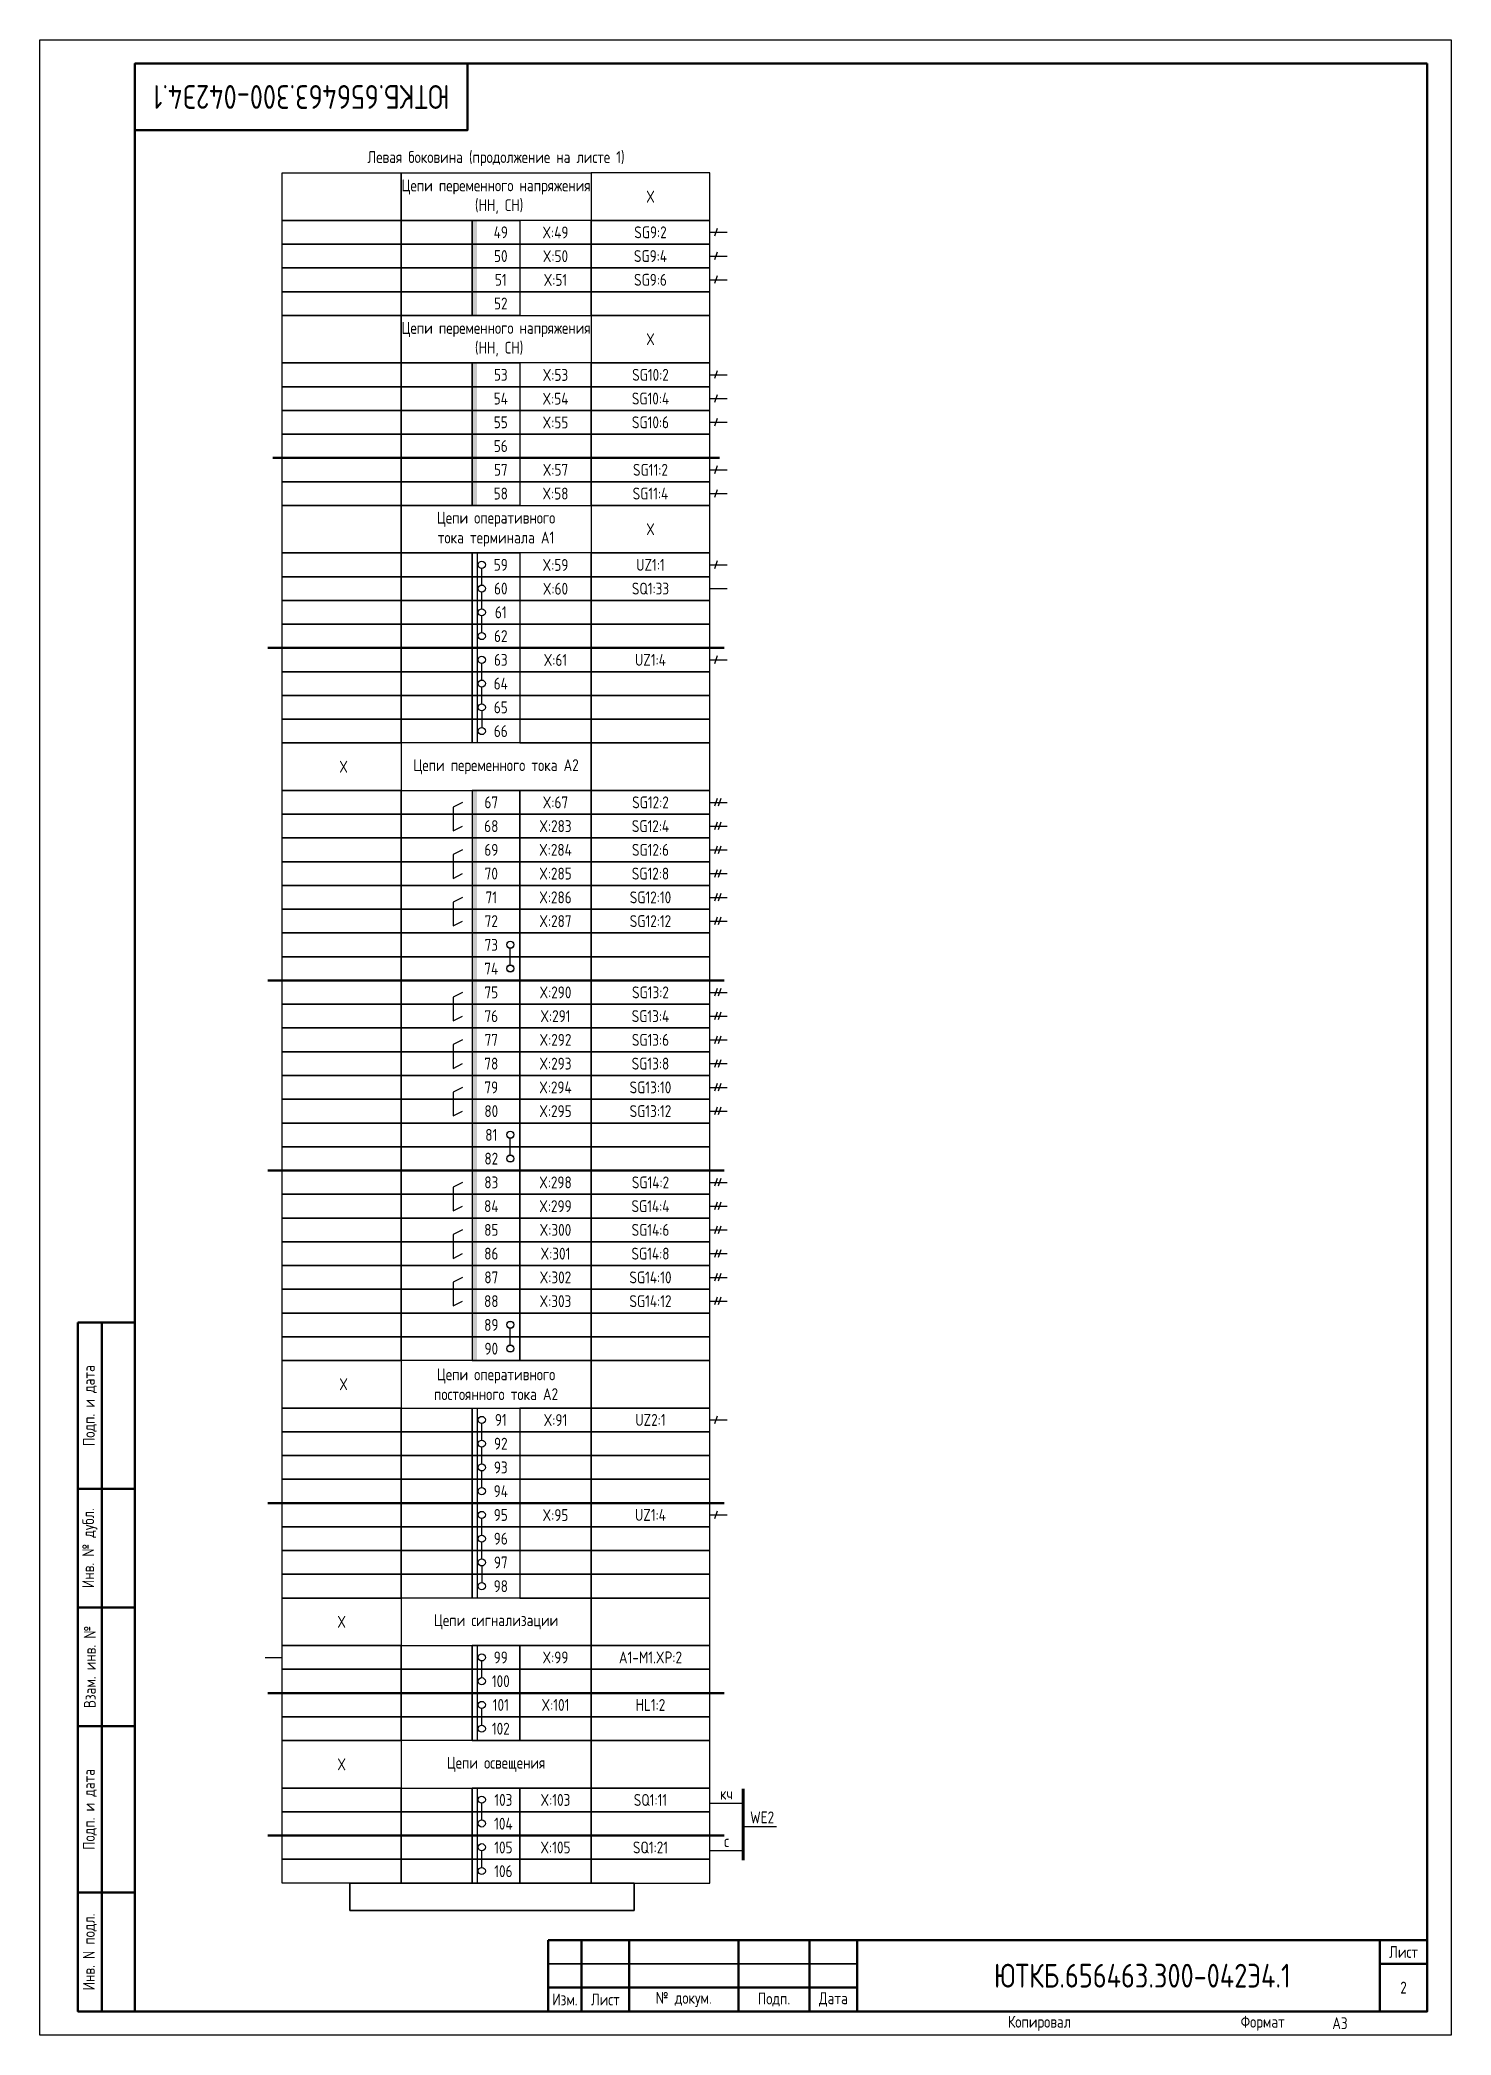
# Model space of a CAD drawing. Header units: millimetres. Extents: x -1117 to 5846, y -90 to 586.
# Drawn here: x 2397 to 2694, y 0 to 420 of the extents above; entities that cross this region are included whole.
import ezdxf

# ---------------------------------------------------------------- set-up
doc = ezdxf.new("R2010")
doc.units = ezdxf.units.MM
doc.styles.add('Gost_type_A', font='GOST_A.TTF')

msp = doc.modelspace()

# ---------------------------------------------------------------- texts
at = {"insert": (2452, 408), "char_height": 5, "width": 70, "attachment_point": 5, "rotation": 180, "style": 'Gost_type_A'}
msp.add_mtext('ЮТКБ.656463.300-042Э4.1', dxfattribs=at)
at = {"style": 'Gost_type_A'}
for s, insert, char_height, width, attachment_point in [('Левая боковина (продолжение на листе 1)', (2493, 395), 2.5, 90, 5), ('Цепи переменного напряжения  (НН, СН)', (2493, 387), 2.5, 40, 5), ('X', (2525.5, 387), 2.5, 25, 5), ('SG9:2', (2525.5, 379.5), 2.5, 25, 5), ('SG9:4', (2525.5, 374.5), 2.5, 25, 5), ('SG9:6', (2525.5, 369.5), 2.5, 25, 5), ('Цепи переменного напряжения  (НН, СН)', (2493, 357), 2.5, 40, 5), ('X', (2525.5, 357), 2.5, 25, 5), ('SG10:2', (2525.5, 349.5), 2.5, 25, 5), ('SG10:4', (2525.5, 344.5), 2.5, 25, 5), ('SG10:6', (2525.5, 339.5), 2.5, 25, 5), ('SG11:2', (2525.5, 329.5), 2.5, 25, 5), ('SG11:4', (2525.5, 324.5), 2.5, 25, 5), ('Цепи оперативного \\Pтока терминала А1', (2493, 317), 2.5, 40, 5), ('X', (2525.5, 317), 2.5, 25, 5), ('SQ1:33', (2525.5, 304.5), 2.5, 25, 5), ('UZ1:4', (2525.5, 289.5), 2.5, 25, 5), ('X', (2460.91, 267), 2.5, 25, 5), ('Цепи переменного тока А2', (2493, 267), 2.5, 40, 5), ('SG12:2', (2525.5, 259.5), 2.5, 25, 5), ('SG12:4', (2525.5, 254.5), 2.5, 25, 5), ('SG12:6', (2525.5, 249.5), 2.5, 25, 5), ('SG12:8', (2525.5, 244.5), 2.5, 25, 5), ('SG12:10', (2525.5, 239.5), 2.5, 25, 5), ('SG12:12', (2525.5, 234.5), 2.5, 25, 5), ('SG13:2', (2525.5, 219.5), 2.5, 25, 5), ('SG13:4', (2525.5, 214.5), 2.5, 25, 5), ('SG13:6', (2525.5, 209.5), 2.5, 25, 5), ('SG13:8', (2525.5, 204.5), 2.5, 25, 5), ('SG13:10', (2525.5, 199.5), 2.5, 25, 5), ('SG13:12', (2525.5, 194.5), 2.5, 25, 5), ('SG14:2', (2525.5, 179.5), 2.5, 25, 5), ('SG14:4', (2525.5, 174.5), 2.5, 25, 5), ('SG14:6', (2525.5, 169.5), 2.5, 25, 5), ('SG14:8', (2525.5, 164.5), 2.5, 25, 5), ('SG14:10', (2525.5, 159.5), 2.5, 25, 5), ('SG14:12', (2525.5, 154.5), 2.5, 25, 5), ('Цепи оперативного постоянного тока А2', (2493, 137), 2.5, 40, 5), ('X', (2460.91, 137), 2.5, 25, 5), ('UZ1:4', (2525.5, 109.5), 2.5, 25, 5), ('X', (2460.5, 87), 2.5, 25, 5), ('Цепи сигнализации', (2493, 87), 2.5, 40, 5), ('A1-М1.XР:2', (2525.5, 79.5), 2.5, 25, 5), ('HL1:2', (2525.5, 69.5), 2.5, 25, 5), ('X', (2460.5, 57), 2.5, 25, 5), ('Цепи освещения', (2493, 57), 2.5, 40, 5), ('SQ1:11', (2525.5, 49.5), 2.5, 25, 5), ('кч', (2541.5, 50.83), 2.5, 7, 5), ('WE2', (2549, 45.83), 2.5, 7, 5), ('SQ1:21', (2525.5, 39.5), 2.5, 25, 5), ('с', (2541.5, 40.83), 2.5, 7, 5), ('ЮТКБ.656463.300-042Э4.1', (2629, 12.5), 5, 120, 5), ('2', (2684, 10), 2.5, 10, 5), ('A3', (2669, 2.5), 2.5, 20, 4), ('A3', (2669, 2.5), 2.5, 20, 4)]:
    msp.add_mtext(s, dxfattribs=dict(at, insert=insert, char_height=char_height, width=width, attachment_point=attachment_point))
at = {"ltscale": 10, "char_height": 2.5, "attachment_point": 5, "style": 'Gost_type_A'}
for s, insert, width in [('49', (2494, 379.5), 8), ('X:49', (2505.5, 379.47), 15), ('50', (2494, 374.5), 8), ('X:50', (2505.5, 374.47), 15), ('51', (2494, 369.5), 8), ('X:51', (2505.5, 369.47), 15), ('52', (2494, 364.5), 8), ('53', (2494, 349.5), 8), ('X:53', (2505.5, 349.47), 15), ('54', (2494, 344.5), 8), ('X:54', (2505.5, 344.47), 15), ('55', (2494, 339.5), 8), ('X:55', (2505.5, 339.47), 15), ('56', (2494, 334.5), 8), ('57', (2494, 329.5), 8), ('X:57', (2505.5, 329.5), 15), ('58', (2494, 324.5), 8), ('X:58', (2505.5, 324.5), 15), ('59', (2494, 309.5), 8), ('X:59', (2505.5, 309.47), 15), ('60', (2494, 304.5), 8), ('X:60', (2505.5, 304.47), 15), ('61', (2494, 299.5), 8), ('62', (2494, 294.5), 8), ('63', (2494, 289.5), 8), ('X:61', (2505.5, 289.47), 15), ('64', (2494, 284.5), 8), ('65', (2494, 279.5), 8), ('66', (2494, 274.5), 8), ('67', (2492, 259.5), 8), ('X:67', (2505.5, 259.5), 15), ('68', (2492, 254.5), 8), ('X:283', (2505.5, 254.5), 15), ('69', (2492, 249.5), 8), ('X:284', (2505.5, 249.5), 15), ('70', (2492, 244.5), 8), ('X:285', (2505.5, 244.5), 15), ('71', (2492, 239.5), 8), ('X:286', (2505.5, 239.5), 15), ('72', (2492, 234.5), 7.3081), ('X:287', (2505.5, 234.5), 15), ('73', (2492, 229.5), 8), ('74', (2492, 224.5), 8), ('75', (2492, 219.5), 8), ('X:290', (2505.5, 219.5), 15), ('76', (2492, 214.5), 8), ('X:291', (2505.5, 214.5), 15), ('77', (2492, 209.5), 8), ('X:292', (2505.5, 209.5), 15), ('78', (2492, 204.5), 8), ('X:293', (2505.5, 204.5), 15), ('79', (2492, 199.5), 8), ('X:294', (2505.5, 199.5), 15), ('80', (2492, 194.5), 8), ('X:295', (2505.5, 194.5), 15), ('81', (2492, 189.5), 8), ('82', (2492, 184.5), 8), ('83', (2492, 179.5), 8), ('X:298', (2505.5, 179.5), 15), ('84', (2492, 174.5), 8), ('X:299', (2505.5, 174.5), 15), ('85', (2492, 169.5), 8), ('X:300', (2505.5, 169.5), 15), ('86', (2492, 164.5), 8), ('X:301', (2505.5, 164.5), 15), ('87', (2492, 159.5), 8), ('X:302', (2505.5, 159.5), 15), ('88', (2492, 154.5), 8), ('X:303', (2505.5, 154.5), 15), ('89', (2492, 149.5), 8), ('90', (2492, 144.5), 8), ('91', (2494, 129.5), 8), ('X:91', (2505.5, 129.47), 15), ('92', (2494, 124.5), 8), ('93', (2494, 119.5), 8), ('94', (2494, 114.5), 8), ('95', (2494, 109.5), 8), ('X:95', (2505.5, 109.47), 15), ('96', (2494, 104.5), 8), ('97', (2494, 99.5), 8), ('98', (2494, 94.5), 8), ('99', (2494, 79.5), 8), ('X:99', (2505.5, 79.5), 15), ('100', (2494, 74.5), 8), ('101', (2494, 69.5), 8), ('X:101', (2505.5, 69.5), 15), ('102', (2494, 64.5), 8), ('103', (2494.54, 49.5), 6.9161), ('X:103', (2505.5, 49.5), 15), ('104', (2494.54, 44.5), 6.9161), ('105', (2494.54, 39.5), 6.9161), ('X:105', (2505.5, 39.5), 15), ('106', (2494.54, 34.5), 6.9161)]:
    msp.add_mtext(s, dxfattribs=dict(at, insert=insert, width=width))
at = {"color": 0, "char_height": 2.5, "width": 25, "attachment_point": 5, "style": 'Gost_type_A'}
for s, insert in [('UZ1:1', (2525.5, 309.5)), ('UZ2:1', (2525.5, 129.5))]:
    msp.add_mtext(s, dxfattribs=dict(at, insert=insert))

# ---------------------------------------------------------------- blocks, each defined once
blk = doc.blocks.new('Штамп левый нижний')
at = {"lineweight": 50}
for points in [[(-12, 145), (-7, 145), (-7, 110), (-12, 110)], [(-7, 145), (0, 145), (0, 110), (-7, 110)], [(-12, 110), (-7, 110), (-7, 85), (-12, 85)], [(-7, 110), (0, 110), (0, 85), (-7, 85)], [(-12, 85), (-7, 85), (-7, 60), (-12, 60)], [(-7, 85), (0, 85), (0, 60), (-7, 60)], [(-12, 60), (-7, 60), (-7, 25), (-12, 25)], [(-7, 60), (0, 60), (0, 25), (-7, 25)], [(-12, 25), (-7, 25), (-7, 0), (-12, 0)], [(-7, 25), (0, 25), (0, 0), (-7, 0)]]:
    blk.add_lwpolyline(points, close=True, dxfattribs=at)
at = {"char_height": 2.5, "attachment_point": 5, "rotation": 90, "style": 'Gost_type_A'}
for s, insert, width in [('Подп. и дата', (-9.5, 127.5), 35), ('Инв. № дубл.', (-9.5, 97.5), 25), ('Взам. инв. №', (-9.5, 72.5), 25), ('Подп. и дата', (-9.5, 42.5), 35), ('Инв. N подл.', (-9.5, 12.5), 25)]:
    blk.add_mtext(s, dxfattribs=dict(at, insert=insert, width=width))
blk = doc.blocks.new('Штамп угловой верхний')
at = {"lineweight": 50}
blk.add_lwpolyline([(0, 0), (70, 0), (70, -14), (0, -14)], close=True, dxfattribs=at)
blk = doc.blocks.new('Штамп малый нижний')
at = {"lineweight": 50}
for points in [[(-185, 15), (-178, 15), (-178, 5), (-185, 5)], [(-178, 15), (-168, 15), (-168, 5), (-178, 5)], [(-168, 15), (-145, 15), (-145, 5), (-168, 5)], [(-145, 15), (-130, 15), (-130, 5), (-145, 5)], [(-130, 15), (-120, 15), (-120, 5), (-130, 5)], [(-120, 15), (-10, 15), (-10, 0), (-120, 0)], [(-10, 15), (0, 15), (0, 10), (-10, 10)], [(-10, 10), (0, 10), (0, 0), (-10, 0)], [(-185, 5), (-178, 5), (-178, 0), (-185, 0)], [(-178, 5), (-168, 5), (-168, 0), (-178, 0)], [(-168, 5), (-145, 5), (-145, 0), (-168, 0)], [(-145, 5), (-130, 5), (-130, 0), (-145, 0)], [(-130, 5), (-120, 5), (-120, 0), (-130, 0)]]:
    blk.add_lwpolyline(points, close=True, dxfattribs=at)
for points in [[(-185, 15), (-178, 15), (-178, 10), (-185, 10)], [(-178, 15), (-168, 15), (-168, 10), (-178, 10)], [(-168, 15), (-145, 15), (-145, 10), (-168, 10)], [(-145, 15), (-130, 15), (-130, 10), (-145, 10)], [(-130, 15), (-120, 15), (-120, 10), (-130, 10)], [(-185, 10), (-178, 10), (-178, 5), (-185, 5)], [(-178, 10), (-168, 10), (-168, 5), (-178, 5)], [(-168, 10), (-145, 10), (-145, 5), (-168, 5)], [(-145, 10), (-130, 10), (-130, 5), (-145, 5)], [(-130, 10), (-120, 10), (-120, 5), (-130, 5)]]:
    blk.add_lwpolyline(points, close=True)
at = {"char_height": 2.5, "style": 'Gost_type_A'}
for s, insert, width, attachment_point in [('Лист', (-5, 12.5), 10, 5), ('Изм.', (-181.5, 2.5), 7, 5), ('Лист', (-173, 2.5), 10, 5), ('№ докум.', (-156.5, 2.5), 23, 5), ('Подп.', (-137.5, 2.5), 15, 5), ('Дата', (-125, 2.5), 10, 5), ('Копировал', (-75, -2.53), 13.1202, 6), ('Формат', (-30, -2.53), 13.1202, 6)]:
    blk.add_mtext(s, dxfattribs=dict(at, insert=insert, width=width, attachment_point=attachment_point))

# ---------------------------------------------------------------- hatches: boundary and pattern name
h = msp.add_hatch(color=7)
h.dxf.hatch_style = 1
h.paths.add_polyline_path([(2489, 382), (2488, 382), (2488, 362), (2489, 362)])
h = msp.add_hatch(color=7)
h.dxf.hatch_style = 1
h.paths.add_polyline_path([(2489, 352), (2488, 352), (2488, 322), (2489, 322)])
h = msp.add_hatch(color=7)
h.dxf.hatch_style = 1
h.paths.add_polyline_path([(2489, 262), (2488, 262), (2488, 222), (2489, 222)])
h = msp.add_hatch(color=7)
h.dxf.hatch_style = 1
h.paths.add_polyline_path([(2489, 222), (2488, 222), (2488, 142), (2489, 142)])

# ---------------------------------------------------------------- linework, layer by layer
for p, q in [((2538, 379.5), (2541.62, 379.5)), ((2539.54, 380.31), (2538.96, 378.69)), ((2538, 374.5), (2541.62, 374.5)), ((2539.54, 375.31), (2538.96, 373.69)), ((2539.54, 370.31), (2538.96, 368.69)), ((2538, 369.5), (2541.62, 369.5)), ((2538, 349.5), (2541.62, 349.5)), ((2539.54, 350.31), (2538.96, 348.69)), ((2538, 344.5), (2541.62, 344.5)), ((2539.54, 345.31), (2538.96, 343.69)), ((2539.54, 340.31), (2538.96, 338.69)), ((2538, 339.5), (2541.62, 339.5)), ((2538, 329.5), (2541.62, 329.5)), ((2539.54, 330.31), (2538.96, 328.69)), ((2538, 324.5), (2541.62, 324.5)), ((2539.54, 325.31), (2538.96, 323.69)), ((2538, 309.5), (2541.62, 309.5)), ((2539.54, 310.31), (2538.96, 308.69)), ((2538, 304.5), (2541.62, 304.5)), ((2539.54, 290.31), (2538.96, 288.69)), ((2538, 289.5), (2541.62, 289.5)), ((2490, 278.75), (2490, 275.25)), ((2538, 259.5), (2541.62, 259.5)), ((2539.54, 260.31), (2538.96, 258.69)), ((2540.33, 260.31), (2539.75, 258.69)), ((2538, 254.5), (2541.62, 254.5)), ((2539.54, 255.31), (2538.96, 253.69)), ((2540.33, 255.31), (2539.75, 253.69)), ((2538, 249.5), (2541.62, 249.5)), ((2539.54, 250.31), (2538.96, 248.69)), ((2540.33, 250.31), (2539.75, 248.69)), ((2538, 244.5), (2541.62, 244.5)), ((2539.54, 245.31), (2538.96, 243.69)), ((2540.33, 245.31), (2539.75, 243.69)), ((2538, 239.5), (2541.62, 239.5)), ((2539.54, 240.31), (2538.96, 238.69)), ((2540.33, 240.31), (2539.75, 238.69)), ((2539.54, 235.31), (2538.96, 233.69)), ((2540.33, 235.31), (2539.75, 233.69)), ((2538, 234.5), (2541.62, 234.5)), ((2538, 219.5), (2541.62, 219.5)), ((2539.54, 220.31), (2538.96, 218.69)), ((2540.33, 220.31), (2539.75, 218.69)), ((2538, 214.5), (2541.62, 214.5)), ((2539.54, 215.31), (2538.96, 213.69)), ((2540.33, 215.31), (2539.75, 213.69)), ((2539.54, 210.31), (2538.96, 208.69)), ((2540.33, 210.31), (2539.75, 208.69)), ((2538, 209.5), (2541.62, 209.5)), ((2538, 204.5), (2541.62, 204.5)), ((2539.54, 205.31), (2538.96, 203.69)), ((2540.33, 205.31), (2539.75, 203.69)), ((2538, 199.5), (2541.62, 199.5)), ((2539.54, 200.31), (2538.96, 198.69)), ((2540.33, 200.31), (2539.75, 198.69)), ((2538, 194.5), (2541.62, 194.5)), ((2539.54, 195.31), (2538.96, 193.69)), ((2540.33, 195.31), (2539.75, 193.69)), ((2538, 179.5), (2541.62, 179.5)), ((2539.54, 180.31), (2538.96, 178.69)), ((2540.33, 180.31), (2539.75, 178.69)), ((2538, 174.5), (2541.62, 174.5)), ((2539.54, 175.31), (2538.96, 173.69)), ((2540.33, 175.31), (2539.75, 173.69)), ((2538, 169.5), (2541.62, 169.5)), ((2539.54, 170.31), (2538.96, 168.69)), ((2540.33, 170.31), (2539.75, 168.69)), ((2538, 164.5), (2541.62, 164.5)), ((2539.54, 165.31), (2538.96, 163.69)), ((2540.33, 165.31), (2539.75, 163.69)), ((2539.54, 160.31), (2538.96, 158.69)), ((2540.33, 160.31), (2539.75, 158.69)), ((2538, 159.5), (2541.62, 159.5)), ((2538, 154.5), (2541.62, 154.5)), ((2539.54, 155.31), (2538.96, 153.69)), ((2540.33, 155.31), (2539.75, 153.69)), ((2539.54, 130.31), (2538.96, 128.69)), ((2538, 129.5), (2541.62, 129.5)), ((2538, 109.5), (2541.62, 109.5)), ((2539.54, 110.31), (2538.96, 108.69)), ((2490, 98.75), (2490, 95.25)), ((2444.38, 79.5), (2448, 79.5)), ((2538, 48.83), (2545, 48.83)), ((2552, 43.83), (2545, 43.83)), ((2538, 38.83), (2545, 38.83))]:
    msp.add_line(p, q)
at = {"lineweight": 50}
for p, q in [((2446, 332), (2540, 332)), ((2445, 292), (2541, 292)), ((2445, 222), (2541, 222)), ((2445, 182), (2541, 182)), ((2445, 112), (2541, 112)), ((2445, 72), (2541, 72)), ((2445, 42), (2541, 42))]:
    msp.add_line(p, q, dxfattribs=at)
at = {"lineweight": -2}
for p, q in [((2490, 305.25), (2490, 308.75)), ((2490, 300.25), (2490, 303.75)), ((2490, 295.25), (2490, 298.75)), ((2490, 285.25), (2490, 288.75)), ((2490, 280.25), (2490, 283.75)), ((2496, 225.25), (2496, 228.75)), ((2496, 225.25), (2496, 228.75)), ((2496, 185.25), (2496, 188.75)), ((2496, 185.25), (2496, 188.75)), ((2496, 145.25), (2496, 148.75)), ((2496, 145.25), (2496, 148.75)), ((2490, 125.25), (2490, 128.75)), ((2490, 120.25), (2490, 123.75)), ((2490, 115.25), (2490, 118.75)), ((2490, 105.25), (2490, 108.75)), ((2490, 100.25), (2490, 103.75)), ((2490, 75.25), (2490, 78.75)), ((2490, 65.25), (2490, 68.75)), ((2490, 45.25), (2490, 48.75)), ((2490, 35.25), (2490, 38.75))]:
    msp.add_line(p, q, dxfattribs=at)
at = {"linetype": 'ByBlock', "lineweight": 60}
msp.add_line((2545, 36.83), (2545, 51.83), dxfattribs=at)
for points in [[(2694, 420), (2694, 0), (2397, 0), (2397, 420)], [(2448, 392), (2473, 392), (2473, 382), (2448, 382)], [(2473, 392), (2513, 392), (2513, 382), (2473, 382)], [(2538, 392), (2513, 392), (2513, 382), (2538, 382)], [(2448, 382), (2473, 382), (2473, 377), (2448, 377)], [(2473, 382), (2488, 382), (2488, 377), (2473, 377)], [(2488, 382), (2498, 382), (2498, 377), (2488, 377)], [(2513, 382), (2498, 382), (2498, 377), (2513, 377)], [(2538, 382), (2513, 382), (2513, 377), (2538, 377)], [(2448, 377), (2473, 377), (2473, 372), (2448, 372)], [(2473, 377), (2488, 377), (2488, 372), (2473, 372)], [(2488, 377), (2498, 377), (2498, 372), (2488, 372)], [(2513, 377), (2498, 377), (2498, 372), (2513, 372)], [(2538, 377), (2513, 377), (2513, 372), (2538, 372)], [(2448, 372), (2473, 372), (2473, 367), (2448, 367)], [(2473, 372), (2488, 372), (2488, 367), (2473, 367)], [(2488, 372), (2498, 372), (2498, 367), (2488, 367)], [(2513, 372), (2498, 372), (2498, 367), (2513, 367)], [(2538, 372), (2513, 372), (2513, 367), (2538, 367)], [(2448, 367), (2473, 367), (2473, 362), (2448, 362)], [(2473, 367), (2488, 367), (2488, 362), (2473, 362)], [(2488, 367), (2498, 367), (2498, 362), (2488, 362)], [(2513, 367), (2498, 367), (2498, 362), (2513, 362)], [(2538, 367), (2513, 367), (2513, 362), (2538, 362)], [(2448, 362), (2473, 362), (2473, 352), (2448, 352)], [(2473, 362), (2513, 362), (2513, 352), (2473, 352)], [(2538, 362), (2513, 362), (2513, 352), (2538, 352)], [(2448, 352), (2473, 352), (2473, 347), (2448, 347)], [(2473, 352), (2488, 352), (2488, 347), (2473, 347)], [(2488, 352), (2498, 352), (2498, 347), (2488, 347)], [(2513, 352), (2498, 352), (2498, 347), (2513, 347)], [(2538, 352), (2513, 352), (2513, 347), (2538, 347)], [(2448, 347), (2473, 347), (2473, 342), (2448, 342)], [(2473, 347), (2488, 347), (2488, 342), (2473, 342)], [(2488, 347), (2498, 347), (2498, 342), (2488, 342)], [(2513, 347), (2498, 347), (2498, 342), (2513, 342)], [(2538, 347), (2513, 347), (2513, 342), (2538, 342)], [(2448, 342), (2473, 342), (2473, 337), (2448, 337)], [(2473, 342), (2488, 342), (2488, 337), (2473, 337)], [(2488, 342), (2498, 342), (2498, 337), (2488, 337)], [(2513, 342), (2498, 342), (2498, 337), (2513, 337)], [(2538, 342), (2513, 342), (2513, 337), (2538, 337)], [(2448, 337), (2473, 337), (2473, 332), (2448, 332)], [(2473, 337), (2488, 337), (2488, 332), (2473, 332)], [(2488, 337), (2498, 337), (2498, 332), (2488, 332)], [(2513, 337), (2498, 337), (2498, 332), (2513, 332)], [(2538, 337), (2513, 337), (2513, 332), (2538, 332)], [(2448, 332), (2473, 332), (2473, 327), (2448, 327)], [(2473, 332), (2488, 332), (2488, 327), (2473, 327)], [(2488, 332), (2498, 332), (2498, 327), (2488, 327)], [(2513, 332), (2498, 332), (2498, 327), (2513, 327)], [(2538, 332), (2513, 332), (2513, 327), (2538, 327)], [(2448, 327), (2473, 327), (2473, 322), (2448, 322)], [(2473, 327), (2488, 327), (2488, 322), (2473, 322)], [(2488, 327), (2498, 327), (2498, 322), (2488, 322)], [(2513, 327), (2498, 327), (2498, 322), (2513, 322)], [(2538, 327), (2513, 327), (2513, 322), (2538, 322)], [(2448, 322), (2473, 322), (2473, 312), (2448, 312)], [(2473, 322), (2513, 322), (2513, 312), (2473, 312)], [(2538, 322), (2513, 322), (2513, 312), (2538, 312)], [(2448, 312), (2473, 312), (2473, 307), (2448, 307)], [(2473, 312), (2488, 312), (2488, 307), (2473, 307)], [(2488, 312), (2498, 312), (2498, 307), (2488, 307)], [(2488, 312), (2489, 312), (2489, 272), (2488, 272)], [(2513, 312), (2498, 312), (2498, 307), (2513, 307)], [(2538, 312), (2513, 312), (2513, 307), (2538, 307)], [(2448, 307), (2473, 307), (2473, 302), (2448, 302)], [(2473, 307), (2488, 307), (2488, 302), (2473, 302)], [(2488, 307), (2498, 307), (2498, 302), (2488, 302)], [(2513, 307), (2498, 307), (2498, 302), (2513, 302)], [(2538, 307), (2513, 307), (2513, 302), (2538, 302)], [(2448, 302), (2473, 302), (2473, 297), (2448, 297)], [(2473, 302), (2488, 302), (2488, 297), (2473, 297)], [(2488, 302), (2498, 302), (2498, 297), (2488, 297)], [(2513, 302), (2498, 302), (2498, 297), (2513, 297)], [(2538, 302), (2513, 302), (2513, 297), (2538, 297)], [(2448, 297), (2473, 297), (2473, 292), (2448, 292)], [(2473, 297), (2488, 297), (2488, 292), (2473, 292)], [(2488, 297), (2498, 297), (2498, 292), (2488, 292)], [(2513, 297), (2498, 297), (2498, 292), (2513, 292)], [(2538, 297), (2513, 297), (2513, 292), (2538, 292)], [(2448, 292), (2473, 292), (2473, 287), (2448, 287)], [(2473, 292), (2488, 292), (2488, 287), (2473, 287)], [(2488, 292), (2498, 292), (2498, 287), (2488, 287)], [(2513, 292), (2498, 292), (2498, 287), (2513, 287)], [(2538, 292), (2513, 292), (2513, 287), (2538, 287)], [(2448, 287), (2473, 287), (2473, 282), (2448, 282)], [(2473, 287), (2488, 287), (2488, 282), (2473, 282)], [(2488, 287), (2498, 287), (2498, 282), (2488, 282)], [(2513, 287), (2498, 287), (2498, 282), (2513, 282)], [(2538, 287), (2513, 287), (2513, 282), (2538, 282)], [(2448, 282), (2473, 282), (2473, 277), (2448, 277)], [(2473, 282), (2488, 282), (2488, 277), (2473, 277)], [(2488, 282), (2498, 282), (2498, 277), (2488, 277)], [(2513, 282), (2498, 282), (2498, 277), (2513, 277)], [(2538, 282), (2513, 282), (2513, 277), (2538, 277)], [(2448, 277), (2473, 277), (2473, 272), (2448, 272)], [(2473, 277), (2488, 277), (2488, 272), (2473, 272)], [(2488, 277), (2498, 277), (2498, 272), (2488, 272)], [(2513, 277), (2498, 277), (2498, 272), (2513, 272)], [(2538, 277), (2513, 277), (2513, 272), (2538, 272)], [(2448, 272), (2473, 272), (2473, 262), (2448, 262)], [(2513, 272), (2473, 272), (2473, 262), (2513, 262)], [(2538, 272), (2513, 272), (2513, 262), (2538, 262)], [(2448, 262), (2473, 262), (2473, 257), (2448, 257)], [(2473, 262), (2488, 262), (2488, 257), (2473, 257)], [(2498, 262), (2488, 262), (2488, 257), (2498, 257)], [(2513, 262), (2498, 262), (2498, 257), (2513, 257)], [(2538, 262), (2513, 262), (2513, 257), (2538, 257)], [(2448, 257), (2473, 257), (2473, 252), (2448, 252)], [(2473, 257), (2488, 257), (2488, 252), (2473, 252)], [(2498, 257), (2488, 257), (2488, 252), (2498, 252)], [(2513, 257), (2498, 257), (2498, 252), (2513, 252)], [(2538, 257), (2513, 257), (2513, 252), (2538, 252)], [(2448, 252), (2473, 252), (2473, 247), (2448, 247)], [(2473, 252), (2488, 252), (2488, 247), (2473, 247)], [(2498, 252), (2488, 252), (2488, 247), (2498, 247)], [(2513, 252), (2498, 252), (2498, 247), (2513, 247)], [(2538, 252), (2513, 252), (2513, 247), (2538, 247)], [(2448, 247), (2473, 247), (2473, 242), (2448, 242)], [(2473, 247), (2488, 247), (2488, 242), (2473, 242)], [(2498, 247), (2488, 247), (2488, 242), (2498, 242)], [(2513, 247), (2498, 247), (2498, 242), (2513, 242)], [(2538, 247), (2513, 247), (2513, 242), (2538, 242)], [(2448, 242), (2473, 242), (2473, 237), (2448, 237)], [(2473, 242), (2488, 242), (2488, 237), (2473, 237)], [(2498, 242), (2488, 242), (2488, 237), (2498, 237)], [(2513, 242), (2498, 242), (2498, 237), (2513, 237)], [(2538, 242), (2513, 242), (2513, 237), (2538, 237)], [(2448, 237), (2473, 237), (2473, 232), (2448, 232)], [(2448, 237), (2473, 237), (2473, 232), (2448, 232)], [(2473, 237), (2488, 237), (2488, 232), (2473, 232)], [(2473, 237), (2488, 237), (2488, 232), (2473, 232)], [(2498, 237), (2488, 237), (2488, 232), (2498, 232)], [(2498, 237), (2488, 237), (2488, 232), (2498, 232)], [(2513, 237), (2498, 237), (2498, 232), (2513, 232)], [(2513, 237), (2498, 237), (2498, 232), (2513, 232)], [(2538, 237), (2513, 237), (2513, 232), (2538, 232)], [(2538, 237), (2513, 237), (2513, 232), (2538, 232)], [(2448, 232), (2473, 232), (2473, 227), (2448, 227)], [(2448, 232), (2473, 232), (2473, 227), (2448, 227)], [(2473, 232), (2488, 232), (2488, 227), (2473, 227)], [(2473, 232), (2488, 232), (2488, 227), (2473, 227)], [(2498, 232), (2488, 232), (2488, 227), (2498, 227)], [(2498, 232), (2488, 232), (2488, 227), (2498, 227)], [(2513, 232), (2498, 232), (2498, 227), (2513, 227)], [(2513, 232), (2498, 232), (2498, 227), (2513, 227)], [(2538, 232), (2513, 232), (2513, 227), (2538, 227)], [(2538, 232), (2513, 232), (2513, 227), (2538, 227)], [(2448, 227), (2473, 227), (2473, 222), (2448, 222)], [(2448, 227), (2473, 227), (2473, 222), (2448, 222)], [(2473, 227), (2488, 227), (2488, 222), (2473, 222)], [(2473, 227), (2488, 227), (2488, 222), (2473, 222)], [(2498, 227), (2488, 227), (2488, 222), (2498, 222)], [(2498, 227), (2488, 227), (2488, 222), (2498, 222)], [(2513, 227), (2498, 227), (2498, 222), (2513, 222)], [(2513, 227), (2498, 227), (2498, 222), (2513, 222)], [(2538, 227), (2513, 227), (2513, 222), (2538, 222)], [(2538, 227), (2513, 227), (2513, 222), (2538, 222)], [(2448, 222), (2473, 222), (2473, 217), (2448, 217)], [(2448, 222), (2473, 222), (2473, 217), (2448, 217)], [(2448, 222), (2473, 222), (2473, 217), (2448, 217)], [(2473, 222), (2488, 222), (2488, 217), (2473, 217)], [(2473, 222), (2488, 222), (2488, 217), (2473, 217)], [(2473, 222), (2488, 222), (2488, 217), (2473, 217)], [(2498, 222), (2488, 222), (2488, 217), (2498, 217)], [(2498, 222), (2488, 222), (2488, 217), (2498, 217)], [(2498, 222), (2488, 222), (2488, 217), (2498, 217)], [(2513, 222), (2498, 222), (2498, 217), (2513, 217)], [(2513, 222), (2498, 222), (2498, 217), (2513, 217)], [(2513, 222), (2498, 222), (2498, 217), (2513, 217)], [(2538, 222), (2513, 222), (2513, 217), (2538, 217)], [(2538, 222), (2513, 222), (2513, 217), (2538, 217)], [(2538, 222), (2513, 222), (2513, 217), (2538, 217)], [(2448, 217), (2473, 217), (2473, 212), (2448, 212)], [(2473, 217), (2488, 217), (2488, 212), (2473, 212)], [(2498, 217), (2488, 217), (2488, 212), (2498, 212)], [(2513, 217), (2498, 217), (2498, 212), (2513, 212)], [(2538, 217), (2513, 217), (2513, 212), (2538, 212)], [(2448, 212), (2473, 212), (2473, 207), (2448, 207)], [(2473, 212), (2488, 212), (2488, 207), (2473, 207)], [(2498, 212), (2488, 212), (2488, 207), (2498, 207)], [(2513, 212), (2498, 212), (2498, 207), (2513, 207)], [(2538, 212), (2513, 212), (2513, 207), (2538, 207)], [(2448, 207), (2473, 207), (2473, 202), (2448, 202)], [(2473, 207), (2488, 207), (2488, 202), (2473, 202)], [(2498, 207), (2488, 207), (2488, 202), (2498, 202)], [(2513, 207), (2498, 207), (2498, 202), (2513, 202)], [(2538, 207), (2513, 207), (2513, 202), (2538, 202)], [(2448, 202), (2473, 202), (2473, 197), (2448, 197)], [(2473, 202), (2488, 202), (2488, 197), (2473, 197)], [(2498, 202), (2488, 202), (2488, 197), (2498, 197)], [(2513, 202), (2498, 202), (2498, 197), (2513, 197)], [(2538, 202), (2513, 202), (2513, 197), (2538, 197)], [(2448, 197), (2473, 197), (2473, 192), (2448, 192)], [(2473, 197), (2488, 197), (2488, 192), (2473, 192)], [(2498, 197), (2488, 197), (2488, 192), (2498, 192)], [(2513, 197), (2498, 197), (2498, 192), (2513, 192)], [(2538, 197), (2513, 197), (2513, 192), (2538, 192)], [(2448, 192), (2473, 192), (2473, 187), (2448, 187)], [(2473, 192), (2488, 192), (2488, 187), (2473, 187)], [(2498, 192), (2488, 192), (2488, 187), (2498, 187)], [(2513, 192), (2498, 192), (2498, 187), (2513, 187)], [(2538, 192), (2513, 192), (2513, 187), (2538, 187)], [(2448, 187), (2473, 187), (2473, 182), (2448, 182)], [(2473, 187), (2488, 187), (2488, 182), (2473, 182)], [(2498, 187), (2488, 187), (2488, 182), (2498, 182)], [(2513, 187), (2498, 187), (2498, 182), (2513, 182)], [(2538, 187), (2513, 187), (2513, 182), (2538, 182)], [(2448, 182), (2473, 182), (2473, 172), (2448, 172)], [(2448, 182), (2473, 182), (2473, 177), (2448, 177)], [(2513, 182), (2473, 182), (2473, 172), (2513, 172)], [(2473, 182), (2488, 182), (2488, 177), (2473, 177)], [(2498, 182), (2488, 182), (2488, 177), (2498, 177)], [(2513, 182), (2498, 182), (2498, 177), (2513, 177)], [(2538, 182), (2513, 182), (2513, 172), (2538, 172)], [(2538, 182), (2513, 182), (2513, 177), (2538, 177)], [(2448, 177), (2473, 177), (2473, 172), (2448, 172)], [(2473, 177), (2488, 177), (2488, 172), (2473, 172)], [(2498, 177), (2488, 177), (2488, 172), (2498, 172)], [(2513, 177), (2498, 177), (2498, 172), (2513, 172)], [(2538, 177), (2513, 177), (2513, 172), (2538, 172)], [(2448, 172), (2473, 172), (2473, 167), (2448, 167)], [(2473, 172), (2488, 172), (2488, 167), (2473, 167)], [(2498, 172), (2488, 172), (2488, 167), (2498, 167)], [(2513, 172), (2498, 172), (2498, 167), (2513, 167)], [(2538, 172), (2513, 172), (2513, 167), (2538, 167)], [(2448, 167), (2473, 167), (2473, 162), (2448, 162)], [(2473, 167), (2488, 167), (2488, 162), (2473, 162)], [(2498, 167), (2488, 167), (2488, 162), (2498, 162)], [(2513, 167), (2498, 167), (2498, 162), (2513, 162)], [(2538, 167), (2513, 167), (2513, 162), (2538, 162)], [(2448, 162), (2473, 162), (2473, 157), (2448, 157)], [(2473, 162), (2488, 162), (2488, 157), (2473, 157)], [(2498, 162), (2488, 162), (2488, 157), (2498, 157)], [(2513, 162), (2498, 162), (2498, 157), (2513, 157)], [(2538, 162), (2513, 162), (2513, 157), (2538, 157)], [(2448, 157), (2473, 157), (2473, 152), (2448, 152)], [(2448, 157), (2473, 157), (2473, 152), (2448, 152)], [(2473, 157), (2488, 157), (2488, 152), (2473, 152)], [(2498, 157), (2488, 157), (2488, 152), (2498, 152)], [(2513, 157), (2498, 157), (2498, 152), (2513, 152)], [(2538, 157), (2513, 157), (2513, 152), (2538, 152)], [(2448, 152), (2473, 152), (2473, 147), (2448, 147)], [(2473, 152), (2488, 152), (2488, 147), (2473, 147)], [(2498, 152), (2488, 152), (2488, 147), (2498, 147)], [(2513, 152), (2498, 152), (2498, 147), (2513, 147)], [(2538, 152), (2513, 152), (2513, 147), (2538, 147)], [(2448, 147), (2473, 147), (2473, 142), (2448, 142)], [(2473, 147), (2488, 147), (2488, 142), (2473, 142)], [(2498, 147), (2488, 147), (2488, 142), (2498, 142)], [(2513, 147), (2498, 147), (2498, 142), (2513, 142)], [(2538, 147), (2513, 147), (2513, 142), (2538, 142)], [(2448, 142), (2473, 142), (2473, 132), (2448, 132)], [(2513, 142), (2473, 142), (2473, 132), (2513, 132)], [(2538, 142), (2513, 142), (2513, 132), (2538, 132)], [(2448, 132), (2473, 132), (2473, 127), (2448, 127)], [(2473, 132), (2488, 132), (2488, 127), (2473, 127)], [(2488, 132), (2498, 132), (2498, 127), (2488, 127)], [(2488, 132), (2489, 132), (2489, 92), (2488, 92)], [(2513, 132), (2498, 132), (2498, 127), (2513, 127)], [(2538, 132), (2513, 132), (2513, 127), (2538, 127)], [(2448, 127), (2473, 127), (2473, 122), (2448, 122)], [(2473, 127), (2488, 127), (2488, 122), (2473, 122)], [(2488, 127), (2498, 127), (2498, 122), (2488, 122)], [(2513, 127), (2498, 127), (2498, 122), (2513, 122)], [(2538, 127), (2513, 127), (2513, 122), (2538, 122)], [(2448, 122), (2473, 122), (2473, 117), (2448, 117)], [(2473, 122), (2488, 122), (2488, 117), (2473, 117)], [(2488, 122), (2498, 122), (2498, 117), (2488, 117)], [(2513, 122), (2498, 122), (2498, 117), (2513, 117)], [(2538, 122), (2513, 122), (2513, 117), (2538, 117)], [(2448, 117), (2473, 117), (2473, 112), (2448, 112)], [(2473, 117), (2488, 117), (2488, 112), (2473, 112)], [(2488, 117), (2498, 117), (2498, 112), (2488, 112)], [(2513, 117), (2498, 117), (2498, 112), (2513, 112)], [(2538, 117), (2513, 117), (2513, 112), (2538, 112)], [(2448, 112), (2473, 112), (2473, 107), (2448, 107)], [(2473, 112), (2488, 112), (2488, 107), (2473, 107)], [(2488, 112), (2498, 112), (2498, 107), (2488, 107)], [(2513, 112), (2498, 112), (2498, 107), (2513, 107)], [(2538, 112), (2513, 112), (2513, 107), (2538, 107)], [(2448, 107), (2473, 107), (2473, 102), (2448, 102)], [(2473, 107), (2488, 107), (2488, 102), (2473, 102)], [(2488, 107), (2498, 107), (2498, 102), (2488, 102)], [(2513, 107), (2498, 107), (2498, 102), (2513, 102)], [(2538, 107), (2513, 107), (2513, 102), (2538, 102)], [(2448, 102), (2473, 102), (2473, 97), (2448, 97)], [(2473, 102), (2488, 102), (2488, 97), (2473, 97)], [(2488, 102), (2498, 102), (2498, 97), (2488, 97)], [(2513, 102), (2498, 102), (2498, 97), (2513, 97)], [(2538, 102), (2513, 102), (2513, 97), (2538, 97)], [(2448, 97), (2473, 97), (2473, 92), (2448, 92)], [(2473, 97), (2488, 97), (2488, 92), (2473, 92)], [(2488, 97), (2498, 97), (2498, 92), (2488, 92)], [(2513, 97), (2498, 97), (2498, 92), (2513, 92)], [(2538, 97), (2513, 97), (2513, 92), (2538, 92)], [(2448, 92), (2473, 92), (2473, 82), (2448, 82)], [(2513, 92), (2473, 92), (2473, 82), (2513, 82)], [(2538, 92), (2513, 92), (2513, 82), (2538, 82)], [(2448, 82), (2473, 82), (2473, 77), (2448, 77)], [(2473, 82), (2488, 82), (2488, 77), (2473, 77)], [(2498, 82), (2488, 82), (2488, 77), (2498, 77)], [(2488, 82), (2489, 82), (2489, 62), (2488, 62)], [(2513, 82), (2498, 82), (2498, 77), (2513, 77)], [(2538, 82), (2513, 82), (2513, 77), (2538, 77)], [(2448, 77), (2473, 77), (2473, 72), (2448, 72)], [(2448, 77), (2473, 77), (2473, 72), (2448, 72)], [(2473, 77), (2488, 77), (2488, 72), (2473, 72)], [(2473, 77), (2488, 77), (2488, 72), (2473, 72)], [(2498, 77), (2488, 77), (2488, 72), (2498, 72)], [(2498, 77), (2488, 77), (2488, 72), (2498, 72)], [(2513, 77), (2498, 77), (2498, 72), (2513, 72)], [(2513, 77), (2498, 77), (2498, 72), (2513, 72)], [(2538, 77), (2513, 77), (2513, 72), (2538, 72)], [(2538, 77), (2513, 77), (2513, 72), (2538, 72)], [(2448, 72), (2473, 72), (2473, 67), (2448, 67)], [(2448, 72), (2473, 72), (2473, 67), (2448, 67)], [(2473, 72), (2488, 72), (2488, 67), (2473, 67)], [(2473, 72), (2488, 72), (2488, 67), (2473, 67)], [(2498, 72), (2488, 72), (2488, 67), (2498, 67)], [(2498, 72), (2488, 72), (2488, 67), (2498, 67)], [(2513, 72), (2498, 72), (2498, 67), (2513, 67)], [(2513, 72), (2498, 72), (2498, 67), (2513, 67)], [(2538, 72), (2513, 72), (2513, 67), (2538, 67)], [(2538, 72), (2513, 72), (2513, 67), (2538, 67)], [(2448, 67), (2473, 67), (2473, 62), (2448, 62)], [(2448, 67), (2473, 67), (2473, 62), (2448, 62)], [(2473, 67), (2488, 67), (2488, 62), (2473, 62)], [(2473, 67), (2488, 67), (2488, 62), (2473, 62)], [(2498, 67), (2488, 67), (2488, 62), (2498, 62)], [(2498, 67), (2488, 67), (2488, 62), (2498, 62)], [(2513, 67), (2498, 67), (2498, 62), (2513, 62)], [(2513, 67), (2498, 67), (2498, 62), (2513, 62)], [(2538, 67), (2513, 67), (2513, 62), (2538, 62)], [(2538, 67), (2513, 67), (2513, 62), (2538, 62)], [(2448, 62), (2473, 62), (2473, 52), (2448, 52)], [(2513, 62), (2473, 62), (2473, 52), (2513, 52)], [(2538, 62), (2513, 62), (2513, 52), (2538, 52)], [(2448, 52), (2473, 52), (2473, 47), (2448, 47)], [(2473, 52), (2488, 52), (2488, 47), (2473, 47)], [(2498, 52), (2488, 52), (2488, 47), (2498, 47)], [(2488, 52), (2489, 52), (2489, 32), (2488, 32)], [(2513, 52), (2498, 52), (2498, 47), (2513, 47)], [(2538, 52), (2513, 52), (2513, 47), (2538, 47)], [(2448, 47), (2473, 47), (2473, 42), (2448, 42)], [(2473, 47), (2488, 47), (2488, 42), (2473, 42)], [(2498, 47), (2488, 47), (2488, 42), (2498, 42)], [(2513, 47), (2498, 47), (2498, 42), (2513, 42)], [(2538, 47), (2513, 47), (2513, 42), (2538, 42)], [(2448, 42), (2473, 42), (2473, 37), (2448, 37)], [(2473, 42), (2488, 42), (2488, 37), (2473, 37)], [(2498, 42), (2488, 42), (2488, 37), (2498, 37)], [(2513, 42), (2498, 42), (2498, 37), (2513, 37)], [(2538, 42), (2513, 42), (2513, 37), (2538, 37)], [(2448, 37), (2473, 37), (2473, 32), (2448, 32)], [(2473, 37), (2488, 37), (2488, 32), (2473, 32)], [(2498, 37), (2488, 37), (2488, 32), (2498, 32)], [(2513, 37), (2498, 37), (2498, 32), (2513, 32)], [(2538, 37), (2513, 37), (2513, 32), (2538, 32)], [(2462.22, 32.01), (2522.06, 32.01), (2522.06, 26.23), (2462.22, 26.23)], [(2462.22, 26.23), (2522.06, 26.23), (2522.06, 32), (2462.22, 32)]]:
    msp.add_lwpolyline(points, close=True)
at = {"lineweight": 50}
msp.add_lwpolyline([(2689, 415), (2689, 5), (2417, 5), (2417, 415)], close=True, dxfattribs=at)
for points in [[(2485.94, 259.5), (2483.94, 258.5), (2483.94, 253.5), (2485.94, 254.5)], [(2485.94, 249.5), (2483.94, 248.5), (2483.94, 243.5), (2485.94, 244.5)], [(2485.94, 239.5), (2483.94, 238.5), (2483.94, 233.5), (2485.94, 234.5)], [(2485.94, 219.5), (2483.94, 218.5), (2483.94, 213.5), (2485.94, 214.5)], [(2485.94, 209.5), (2483.94, 208.5), (2483.94, 203.5), (2485.94, 204.5)], [(2485.94, 199.5), (2483.94, 198.5), (2483.94, 193.5), (2485.94, 194.5)], [(2485.94, 179.5), (2483.94, 178.5), (2483.94, 173.5), (2485.94, 174.5)], [(2485.94, 169.5), (2483.94, 168.5), (2483.94, 163.5), (2485.94, 164.5)], [(2485.94, 159.5), (2483.94, 158.5), (2483.94, 153.5), (2485.94, 154.5)]]:
    msp.add_lwpolyline(points)
at = {"lineweight": -2}
for centre in [(2490, 309.5), (2490, 304.5), (2490, 304.5), (2490, 299.5), (2490, 299.5), (2490, 294.5), (2490, 289.5), (2490, 289.5), (2490, 284.5), (2490, 284.5), (2490, 279.5), (2490, 274.5), (2490, 274.5), (2496, 229.55), (2496, 229.5), (2496, 224.55), (2496, 224.5), (2496, 189.55), (2496, 189.5), (2496, 184.55), (2496, 184.5), (2496, 149.55), (2496, 149.5), (2496, 144.55), (2496, 144.5), (2490, 129.5), (2490, 124.5), (2490, 124.5), (2490, 119.5), (2490, 119.5), (2490, 114.5), (2490, 109.5), (2490, 109.5), (2490, 104.5), (2490, 104.5), (2490, 99.5), (2490, 94.5), (2490, 94.5), (2490, 79.5), (2490, 79.5), (2490, 74.5), (2490, 69.5), (2490, 69.5), (2490, 64.5), (2490, 64.5), (2490, 49.55), (2490, 44.55), (2490, 39.55), (2490, 34.55)]:
    msp.add_circle(centre, 0.75, dxfattribs=at)

# ---------------------------------------------------------------- block references
for name, p in [('Штамп угловой верхний', (2417, 415)), ('Штамп малый нижний', (2689, 5))]:
    msp.add_blockref(name, p)
at = {"color": 1}
msp.add_blockref('Штамп левый нижний', (2417, 5), dxfattribs=at)

msp.set_redraw_order([(e.dxf.handle, doc.entitydb.next_handle()) for e in msp.query("TEXT MTEXT ATTDEF DIMENSION ARC_DIMENSION")])  # texts and dimensions are drawn at this point

doc.saveas('drawing.dxf')
